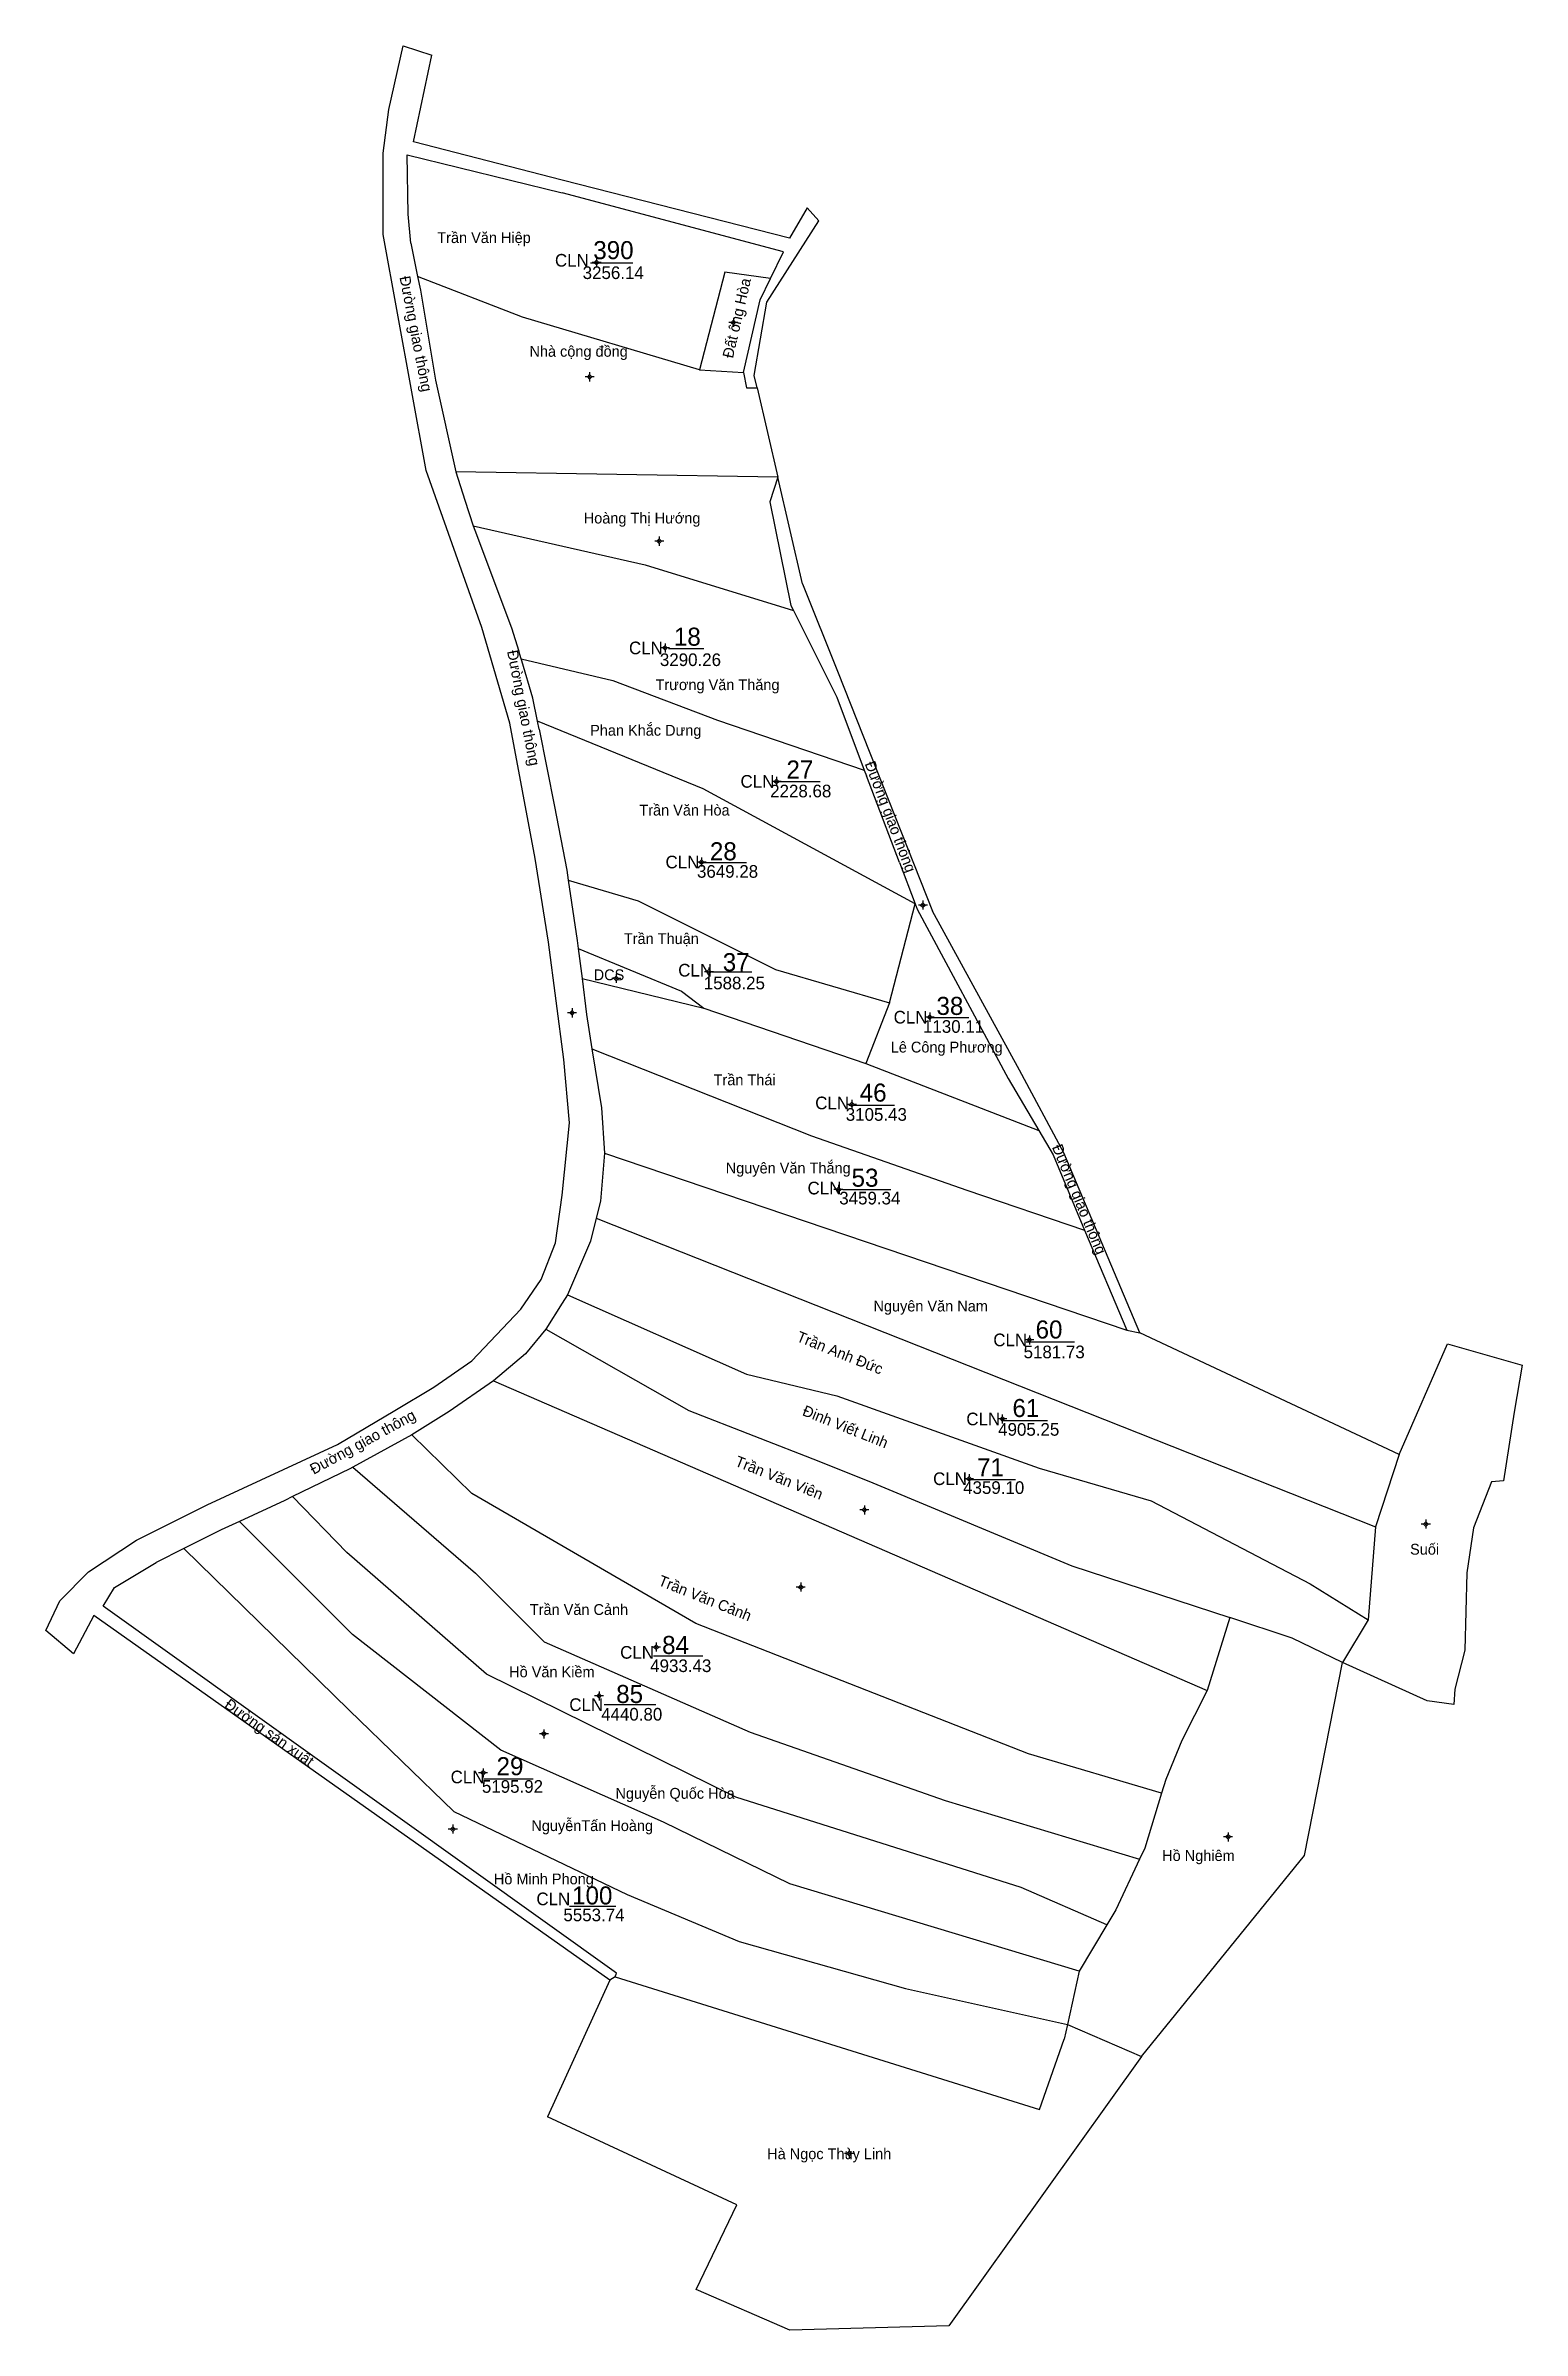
# Model space of a CAD drawing. Extents: x 533857 to 535027, y 1848292 to 1849095.
# Drawn here: x 533857 to 534266, y 1848462 to 1849095 of the extents above; entities that cross this region are included whole.
import ezdxf

# ---------------------------------------------------------------- set-up
doc = ezdxf.new("R2010")
doc.units = 0
for name, color, linetype in [('Level 11', 7, 'Continuous'), ('Level 2', 7, 'Continuous'), ('Level 3', 7, 'Continuous'), ('Level 4', 7, 'Continuous'), ('Level 5', 7, 'Continuous'), ('Level 6', 7, 'Continuous'), ('Level 9', 7, 'Continuous')]:
    doc.layers.add(name, color=color, linetype=linetype)

msp = doc.modelspace()

# ---------------------------------------------------------------- texts
at = {"layer": 'Level 2'}
for s, p in [('Trần Văn Hiệp', (533965.43, 1849040.09)), ('Nhà cộng đồng', (533990.93, 1849008.62)), ('Hoàng Thị Hướng', (534005.95, 1848962.47)), ('Trương Văn Thăng', (534025.82, 1848916.35)), ('Phan Khắc Dưng', (534007.73, 1848903.74)), ('Trần Văn Hòa', (534021.35, 1848881.65)), ('Trần Thuận', (534017.06, 1848846.08)), ('DCS', (534008.71, 1848836.06)), ('Lê Công Phương', (534090.92, 1848816.06)), ('Trần Thái', (534041.9, 1848807)), ('Nguyên Văn Thắng', (534045.25, 1848782.59)), ('Nguyên Văn Nam', (534086.13, 1848744.39)), ('Suối', (534234.64, 1848677.08)), ('Trần Văn Cảnh', (533991.04, 1848660.4)), ('Hồ Văn Kiềm', (533985.32, 1848643.15)), ('Nguyễn Quốc Hòa', (534014.73, 1848609.52)), ('NguyễnTấn Hoàng', (533991.46, 1848600.58)), ('Hồ Nghiêm', (534166.03, 1848592.3)), ('Hồ Minh Phong', (533981.09, 1848585.83)), ('Hà Ngọc Thùy Linh', (534056.72, 1848509.77))]:
    msp.add_text(s, height=3, dxfattribs=at).set_placement(p)
for s, rotation, p in [('Đường giao thông', 281.066122, (533954.94, 1849030.65)), ('Đất ông Hòa', 77.076222, (534047.23, 1849008.03)), ('Đường giao thông', 281.066122, (533984.72, 1848927.11)), ('Đường giao thông', 290.821961, (534083.67, 1848896)), ('Đường giao thông', 292.53375, (534135.47, 1848789.89)), ('Trần Anh Đức', 338.170636, (534064.62, 1848736.25)), ('Đường giao thông', 28.643106, (533931.22, 1848699.17)), ('Đinh Viết Linh', 338.170636, (534066.23, 1848715.75)), ('Trần Văn Viên', 338.170636, (534047.57, 1848701.76)), ('Trần Văn Cảnh', 338.170636, (534026.35, 1848668.72)), ('Đường sản xuất', 324.768233, (533906.28, 1848634.97))]:
    msp.add_text(s, height=3, rotation=rotation, dxfattribs=at).set_placement(p)
at = {"layer": 'Level 3'}
for p in [(533997.99, 1849033.57), (534018.48, 1848926.28), (534049.34, 1848889.35), (534028.59, 1848867.03), (534032.1, 1848837.09), (534091.72, 1848824.08), (534070.01, 1848800.35), (534067.89, 1848776.79), (534119.3, 1848734.77), (534111.83, 1848712.89), (534102.64, 1848696.35), (534016.03, 1848648.29), (534001.96, 1848633.82), (533969.12, 1848613.81), (533992.85, 1848580.06)]:
    msp.add_text('CLN', height=3.5, dxfattribs=at).set_placement(p)
at = {"layer": 'Level 4'}
for s, p in [('390', (534008.6, 1849035.63)), ('18', (534030.91, 1848928.65)), ('27', (534062.06, 1848891.88)), ('28', (534040.87, 1848869.25)), ('37', (534044.43, 1848838.56)), ('38', (534103.57, 1848826.46)), ('46', (534082.33, 1848802.47)), ('53', (534080.07, 1848778.91)), ('60', (534131, 1848736.9)), ('61', (534124.6, 1848715.17)), ('71', (534114.8, 1848698.77)), ('84', (534027.64, 1848649.59)), ('85', (534014.94, 1848636.02)), ('29', (533981.83, 1848616.04)), ('100', (534002.73, 1848580.27))]:
    msp.add_text(s, height=5, dxfattribs=at).set_placement(p)
at = {"layer": 'Level 5'}
for s, p in [('3256.14', (534005.66, 1849030.13)), ('3290.26', (534027.03, 1848923.02)), ('2228.68', (534057.55, 1848886.68)), ('3649.28', (534037.3, 1848864.43)), ('1588.25', (534039.18, 1848833.54)), ('1130.11', (534099.84, 1848821.51)), ('3105.43', (534078.47, 1848797.16)), ('3459.34', (534076.67, 1848774.01)), ('5181.73', (534127.68, 1848731.44)), ('4905.25', (534120.64, 1848710)), ('4359.10', (534110.95, 1848693.89)), ('4933.43', (534024.35, 1848644.59)), ('4440.80', (534010.77, 1848631.16)), ('5195.92', (533977.77, 1848611.18)), ('5553.74', (534000.33, 1848575.63))]:
    msp.add_text(s, height=3.5, dxfattribs=at).set_placement(p)

# ---------------------------------------------------------------- linework, layer by layer
at = {"layer": 'Level 11'}
for p, q in [((534009.5, 1849035.365), (534008.875, 1849034.74)), ((534009.5, 1849035.99), (534009.5, 1849035.365)), ((534010.125, 1849034.74), (534009.5, 1849035.365)), ((534008.875, 1849034.74), (534008.25, 1849034.74)), ((534008.875, 1849034.74), (534009.5, 1849034.115)), ((534009.5, 1849034.115), (534010.125, 1849034.74)), ((534009.5, 1849034.115), (534009.5, 1849033.49)), ((534010.75, 1849034.74), (534010.125, 1849034.74)), ((534046.745, 1849018.14), (534046.12, 1849018.14)), ((534047.37, 1849018.765), (534046.745, 1849018.14)), ((534046.745, 1849018.14), (534047.37, 1849017.515)), ((534047.37, 1849019.39), (534047.37, 1849018.765)), ((534047.995, 1849018.14), (534047.37, 1849018.765)), ((534047.37, 1849017.515), (534047.995, 1849018.14)), ((534047.37, 1849017.515), (534047.37, 1849016.89)), ((534048.62, 1849018.14), (534047.995, 1849018.14)), ((534007.58, 1849003.685), (534006.955, 1849003.06)), ((534007.58, 1849004.31), (534007.58, 1849003.685)), ((534008.205, 1849003.06), (534007.58, 1849003.685)), ((534006.955, 1849003.06), (534006.33, 1849003.06)), ((534006.955, 1849003.06), (534007.58, 1849002.435)), ((534007.58, 1849002.435), (534008.205, 1849003.06)), ((534007.58, 1849002.435), (534007.58, 1849001.81)), ((534008.83, 1849003.06), (534008.205, 1849003.06)), ((534026.225, 1848957.58), (534025.6, 1848957.58)), ((534026.85, 1848958.205), (534026.225, 1848957.58)), ((534026.225, 1848957.58), (534026.85, 1848956.955)), ((534026.85, 1848958.83), (534026.85, 1848958.205)), ((534027.475, 1848957.58), (534026.85, 1848958.205)), ((534026.85, 1848956.955), (534027.475, 1848957.58)), ((534026.85, 1848956.955), (534026.85, 1848956.33)), ((534028.1, 1848957.58), (534027.475, 1848957.58)), ((534027.825, 1848928.03), (534027.2, 1848928.03)), ((534028.45, 1848928.655), (534027.825, 1848928.03)), ((534027.825, 1848928.03), (534028.45, 1848927.405)), ((534028.45, 1848929.28), (534028.45, 1848928.655)), ((534029.075, 1848928.03), (534028.45, 1848928.655)), ((534028.45, 1848927.405), (534029.075, 1848928.03)), ((534028.45, 1848927.405), (534028.45, 1848926.78)), ((534029.7, 1848928.03), (534029.075, 1848928.03)), ((534058.685, 1848891.1), (534058.06, 1848891.1)), ((534059.31, 1848891.725), (534058.685, 1848891.1)), ((534058.685, 1848891.1), (534059.31, 1848890.475)), ((534059.31, 1848892.35), (534059.31, 1848891.725)), ((534059.935, 1848891.1), (534059.31, 1848891.725)), ((534059.31, 1848890.475), (534059.935, 1848891.1)), ((534059.31, 1848890.475), (534059.31, 1848889.85)), ((534060.56, 1848891.1), (534059.935, 1848891.1)), ((534037.925, 1848868.78), (534037.3, 1848868.78)), ((534038.55, 1848869.405), (534037.925, 1848868.78)), ((534037.925, 1848868.78), (534038.55, 1848868.155)), ((534038.55, 1848870.03), (534038.55, 1848869.405)), ((534039.175, 1848868.78), (534038.55, 1848869.405)), ((534038.55, 1848868.155), (534039.175, 1848868.78)), ((534038.55, 1848868.155), (534038.55, 1848867.53)), ((534039.8, 1848868.78), (534039.175, 1848868.78)), ((534099.81, 1848858.13), (534099.81, 1848857.505)), ((534099.185, 1848856.88), (534098.56, 1848856.88)), ((534099.81, 1848857.505), (534099.185, 1848856.88)), ((534099.185, 1848856.88), (534099.81, 1848856.255)), ((534100.435, 1848856.88), (534099.81, 1848857.505)), ((534099.81, 1848856.255), (534100.435, 1848856.88)), ((534099.81, 1848856.255), (534099.81, 1848855.63)), ((534101.06, 1848856.88), (534100.435, 1848856.88)), ((534040.59, 1848838.995), (534039.965, 1848838.37)), ((534040.59, 1848839.62), (534040.59, 1848838.995)), ((534041.215, 1848838.37), (534040.59, 1848838.995)), ((534014.315, 1848836.56), (534013.69, 1848836.56)), ((534014.94, 1848837.185), (534014.315, 1848836.56)), ((534014.315, 1848836.56), (534014.94, 1848835.935)), ((534014.94, 1848837.81), (534014.94, 1848837.185)), ((534015.565, 1848836.56), (534014.94, 1848837.185)), ((534014.94, 1848835.935), (534015.565, 1848836.56)), ((534014.94, 1848835.935), (534014.94, 1848835.31)), ((534016.19, 1848836.56), (534015.565, 1848836.56)), ((534039.965, 1848838.37), (534039.34, 1848838.37)), ((534039.965, 1848838.37), (534040.59, 1848837.745)), ((534040.59, 1848837.745), (534041.215, 1848838.37)), ((534040.59, 1848837.745), (534040.59, 1848837.12)), ((534041.84, 1848838.37), (534041.215, 1848838.37)), ((534002.085, 1848827.04), (534001.46, 1848827.04)), ((534002.71, 1848827.665), (534002.085, 1848827.04)), ((534002.085, 1848827.04), (534002.71, 1848826.415)), ((534002.71, 1848828.29), (534002.71, 1848827.665)), ((534003.335, 1848827.04), (534002.71, 1848827.665)), ((534002.71, 1848826.415), (534003.335, 1848827.04)), ((534002.71, 1848826.415), (534002.71, 1848825.79)), ((534003.96, 1848827.04), (534003.335, 1848827.04)), ((534101.69, 1848826.465), (534101.065, 1848825.84)), ((534101.69, 1848827.09), (534101.69, 1848826.465)), ((534102.315, 1848825.84), (534101.69, 1848826.465)), ((534101.065, 1848825.84), (534100.44, 1848825.84)), ((534101.065, 1848825.84), (534101.69, 1848825.215)), ((534101.69, 1848825.215), (534102.315, 1848825.84)), ((534101.69, 1848825.215), (534101.69, 1848824.59)), ((534102.94, 1848825.84), (534102.315, 1848825.84)), ((534079.535, 1848801.7), (534078.91, 1848801.7)), ((534080.16, 1848802.325), (534079.535, 1848801.7)), ((534079.535, 1848801.7), (534080.16, 1848801.075)), ((534080.16, 1848802.95), (534080.16, 1848802.325)), ((534080.785, 1848801.7), (534080.16, 1848802.325)), ((534080.16, 1848801.075), (534080.785, 1848801.7)), ((534080.16, 1848801.075), (534080.16, 1848800.45)), ((534081.41, 1848801.7), (534080.785, 1848801.7)), ((534075.815, 1848778.18), (534075.19, 1848778.18)), ((534076.44, 1848778.805), (534075.815, 1848778.18)), ((534075.815, 1848778.18), (534076.44, 1848777.555)), ((534076.44, 1848779.43), (534076.44, 1848778.805)), ((534077.065, 1848778.18), (534076.44, 1848778.805)), ((534076.44, 1848777.555), (534077.065, 1848778.18)), ((534076.44, 1848777.555), (534076.44, 1848776.93)), ((534077.69, 1848778.18), (534077.065, 1848778.18)), ((534129.27, 1848737.77), (534129.27, 1848737.145)), ((534128.645, 1848736.52), (534128.02, 1848736.52)), ((534129.27, 1848737.145), (534128.645, 1848736.52)), ((534128.645, 1848736.52), (534129.27, 1848735.895)), ((534129.895, 1848736.52), (534129.27, 1848737.145)), ((534129.27, 1848735.895), (534129.895, 1848736.52)), ((534129.27, 1848735.895), (534129.27, 1848735.27)), ((534130.52, 1848736.52), (534129.895, 1848736.52)), ((534121.165, 1848714.64), (534120.54, 1848714.64)), ((534121.79, 1848715.265), (534121.165, 1848714.64)), ((534121.165, 1848714.64), (534121.79, 1848714.015)), ((534121.79, 1848715.89), (534121.79, 1848715.265)), ((534122.415, 1848714.64), (534121.79, 1848715.265)), ((534121.79, 1848714.015), (534122.415, 1848714.64)), ((534121.79, 1848714.015), (534121.79, 1848713.39)), ((534123.04, 1848714.64), (534122.415, 1848714.64)), ((534111.975, 1848698.1), (534111.35, 1848698.1)), ((534112.6, 1848698.725), (534111.975, 1848698.1)), ((534111.975, 1848698.1), (534112.6, 1848697.475)), ((534112.6, 1848699.35), (534112.6, 1848698.725)), ((534113.225, 1848698.1), (534112.6, 1848698.725)), ((534112.6, 1848697.475), (534113.225, 1848698.1)), ((534112.6, 1848697.475), (534112.6, 1848696.85)), ((534113.85, 1848698.1), (534113.225, 1848698.1)), ((534082.995, 1848689.48), (534082.37, 1848689.48)), ((534083.62, 1848690.105), (534082.995, 1848689.48)), ((534082.995, 1848689.48), (534083.62, 1848688.855)), ((534083.62, 1848690.73), (534083.62, 1848690.105)), ((534084.245, 1848689.48), (534083.62, 1848690.105)), ((534083.62, 1848688.855), (534084.245, 1848689.48)), ((534083.62, 1848688.855), (534083.62, 1848688.23)), ((534084.87, 1848689.48), (534084.245, 1848689.48)), ((534238.365, 1848685.53), (534237.74, 1848685.53)), ((534238.99, 1848686.155), (534238.365, 1848685.53)), ((534238.365, 1848685.53), (534238.99, 1848684.905)), ((534238.99, 1848686.78), (534238.99, 1848686.155)), ((534239.615, 1848685.53), (534238.99, 1848686.155)), ((534238.99, 1848684.905), (534239.615, 1848685.53)), ((534238.99, 1848684.905), (534238.99, 1848684.28)), ((534240.24, 1848685.53), (534239.615, 1848685.53)), ((534066.02, 1848668.745), (534065.395, 1848668.12)), ((534066.02, 1848669.37), (534066.02, 1848668.745)), ((534066.645, 1848668.12), (534066.02, 1848668.745)), ((534065.395, 1848668.12), (534064.77, 1848668.12)), ((534065.395, 1848668.12), (534066.02, 1848667.495)), ((534066.02, 1848667.495), (534066.645, 1848668.12)), ((534066.02, 1848667.495), (534066.02, 1848666.87)), ((534067.27, 1848668.12), (534066.645, 1848668.12)), ((534025.365, 1848651.51), (534024.74, 1848651.51)), ((534025.99, 1848652.135), (534025.365, 1848651.51)), ((534025.365, 1848651.51), (534025.99, 1848650.885)), ((534025.99, 1848652.76), (534025.99, 1848652.135)), ((534026.615, 1848651.51), (534025.99, 1848652.135)), ((534025.99, 1848650.885), (534026.615, 1848651.51)), ((534025.99, 1848650.885), (534025.99, 1848650.26)), ((534027.24, 1848651.51), (534026.615, 1848651.51)), ((534009.555, 1848638), (534008.93, 1848638)), ((534010.18, 1848638.625), (534009.555, 1848638)), ((534009.555, 1848638), (534010.18, 1848637.375)), ((534010.18, 1848639.25), (534010.18, 1848638.625)), ((534010.805, 1848638), (534010.18, 1848638.625)), ((534010.18, 1848637.375), (534010.805, 1848638)), ((534010.18, 1848637.375), (534010.18, 1848636.75)), ((534011.43, 1848638), (534010.805, 1848638)), ((533994.295, 1848627.46), (533993.67, 1848627.46)), ((533994.92, 1848628.085), (533994.295, 1848627.46)), ((533994.295, 1848627.46), (533994.92, 1848626.835)), ((533994.92, 1848628.71), (533994.92, 1848628.085)), ((533995.545, 1848627.46), (533994.92, 1848628.085)), ((533994.92, 1848626.835), (533995.545, 1848627.46)), ((533994.92, 1848626.835), (533994.92, 1848626.21)), ((533996.17, 1848627.46), (533995.545, 1848627.46)), ((533978.1, 1848617.92), (533978.1, 1848617.295)), ((533977.475, 1848616.67), (533976.85, 1848616.67)), ((533978.1, 1848617.295), (533977.475, 1848616.67)), ((533977.475, 1848616.67), (533978.1, 1848616.045)), ((533978.725, 1848616.67), (533978.1, 1848617.295)), ((533978.1, 1848616.045), (533978.725, 1848616.67)), ((533978.1, 1848616.045), (533978.1, 1848615.42)), ((533979.35, 1848616.67), (533978.725, 1848616.67)), ((533969.105, 1848601.13), (533968.48, 1848601.13)), ((533969.73, 1848601.755), (533969.105, 1848601.13)), ((533969.105, 1848601.13), (533969.73, 1848600.505)), ((533969.73, 1848602.38), (533969.73, 1848601.755)), ((533970.355, 1848601.13), (533969.73, 1848601.755)), ((533969.73, 1848600.505), (533970.355, 1848601.13)), ((533969.73, 1848600.505), (533969.73, 1848599.88)), ((533970.98, 1848601.13), (533970.355, 1848601.13)), ((534183.655, 1848598.94), (534183.03, 1848598.94)), ((534184.28, 1848599.565), (534183.655, 1848598.94)), ((534183.655, 1848598.94), (534184.28, 1848598.315)), ((534184.28, 1848600.19), (534184.28, 1848599.565)), ((534184.905, 1848598.94), (534184.28, 1848599.565)), ((534184.28, 1848598.315), (534184.905, 1848598.94)), ((534185.53, 1848598.94), (534184.905, 1848598.94)), ((534184.28, 1848598.315), (534184.28, 1848597.69)), ((534078.765, 1848511.34), (534078.14, 1848511.34)), ((534079.39, 1848511.965), (534078.765, 1848511.34)), ((534078.765, 1848511.34), (534079.39, 1848510.715)), ((534079.39, 1848512.59), (534079.39, 1848511.965)), ((534080.015, 1848511.34), (534079.39, 1848511.965)), ((534079.39, 1848510.715), (534080.015, 1848511.34)), ((534079.39, 1848510.715), (534079.39, 1848510.09)), ((534080.64, 1848511.34), (534080.015, 1848511.34))]:
    msp.add_line(p, q, dxfattribs=at)
for centre in [(534009.5, 1849034.74), (534047.37, 1849018.14), (534007.58, 1849003.06), (534026.85, 1848957.58), (534028.45, 1848928.03), (534059.31, 1848891.1), (534038.55, 1848868.78), (534099.81, 1848856.88), (534014.94, 1848836.56), (534040.59, 1848838.37), (534002.71, 1848827.04), (534101.69, 1848825.84), (534080.16, 1848801.7), (534076.44, 1848778.18), (534129.27, 1848736.52), (534121.79, 1848714.64), (534112.6, 1848698.1), (534083.62, 1848689.48), (534238.99, 1848685.53), (534066.02, 1848668.12), (534025.99, 1848651.51), (534010.18, 1848638), (533994.92, 1848627.46), (533978.1, 1848616.67), (533969.73, 1848601.13), (534184.28, 1848598.94), (534079.39, 1848511.34)]:
    msp.add_circle(centre, 0.15, dxfattribs=at)
at = {"layer": 'Level 6'}
for p, q in [((533952.04, 1849077.09), (533956, 1849094.71)), ((533956, 1849094.71), (533963.93, 1849092.06)), ((533958.8, 1849068.06), (533963.93, 1849092.06)), ((533950.44, 1849065.01), (533952.04, 1849077.09)), ((534000, 1849057.5), (533958.8, 1849068.06)), ((533950.48, 1849042.41), (533950.44, 1849065.01)), ((533957.4, 1849048.05), (533957.07, 1849064.49)), ((533957.07, 1849064.49), (534000, 1849054.01)), ((534062.86, 1849041.4), (534000, 1849057.5)), ((534061.26, 1849037.67), (534000, 1849054.01)), ((533958.07, 1849040.02), (533957.4, 1849048.05)), ((534067.78, 1849049.88), (534062.86, 1849041.4)), ((534071.01, 1849046.21), (534067.78, 1849049.88)), ((533962.36, 1848977.13), (533950.48, 1849042.41)), ((534056.59, 1849023.71), (534071.01, 1849046.21)), ((533958.07, 1849040.02), (533959.96, 1849030.85)), ((534057.67, 1849030.31), (534061.26, 1849037.67)), ((533959.96, 1849030.85), (533960.75, 1849027.04)), ((533989.05, 1849019.56), (533959.96, 1849030.85)), ((534045, 1849032), (534038, 1849005)), ((534057.67, 1849030.31), (534045, 1849032)), ((534054.77, 1849024.36), (534057.67, 1849030.31)), ((533960.75, 1849027.04), (533964.9, 1849002.18)), ((534050.16, 1849004.27), (534054.77, 1849024.36)), ((534053.15, 1849003.4), (534056.59, 1849023.71)), ((534038, 1849005), (533989.05, 1849019.56)), ((534038, 1849005), (534050.16, 1849004.27)), ((534050.16, 1849004.27), (534051.03, 1849000)), ((534053.94, 1849000), (534053.15, 1849003.4)), ((533964.9, 1849002.18), (533970.56, 1848976.79)), ((534051.03, 1849000), (534053.94, 1849000)), ((534053.94, 1849000), (534059.66, 1848975.28)), ((533977.77, 1848933.68), (533962.36, 1848977.13)), ((534059.66, 1848975.28), (533970.56, 1848976.79)), ((533970.56, 1848976.79), (533973.09, 1848968.94)), ((534059.66, 1848975.28), (534057.45, 1848968.49)), ((534066.5, 1848945.74), (534059.66, 1848975.28)), ((533973.09, 1848968.94), (533975.39, 1848961.82)), ((534057.45, 1848968.49), (534063.29, 1848939.81)), ((533975.39, 1848961.82), (534023, 1848951)), ((533975.39, 1848961.82), (533975.78, 1848960.61)), ((533975.78, 1848960.61), (533985.95, 1848933.59)), ((534023, 1848951), (534064.01, 1848938.38)), ((534066.5, 1848945.74), (534076.4, 1848921.16)), ((534063.29, 1848939.81), (534064.01, 1848938.38)), ((534064.01, 1848938.38), (534076, 1848914.38)), ((533985.5, 1848907.22), (533977.77, 1848933.68)), ((533985.95, 1848933.59), (533988, 1848927.12)), ((533988.66, 1848925.03), (533988, 1848927.12)), ((533988.84, 1848924.48), (533988.66, 1848925.03)), ((533988.66, 1848925.03), (534014, 1848919)), ((533991.88, 1848914.1), (533988.84, 1848924.48)), ((534076.4, 1848921.16), (534102.51, 1848855.18)), ((534014, 1848919), (534043, 1848908)), ((533993.18, 1848907.74), (533991.88, 1848914.1)), ((534076, 1848914.38), (534083.58, 1848894.24)), ((533992.48, 1848869.71), (533985.5, 1848907.22)), ((533993.64, 1848905.52), (533993.18, 1848907.74)), ((534039, 1848889), (533993.18, 1848907.74)), ((533993.64, 1848905.52), (533997.82, 1848884.16)), ((534043, 1848908), (534083.58, 1848894.24)), ((534083.58, 1848894.24), (534084.18, 1848892.64)), ((534093.32, 1848868.61), (534084.18, 1848892.64)), ((533997.82, 1848884.16), (534001.27, 1848866.52)), ((534097.66, 1848857.18), (534039, 1848889)), ((533996.2, 1848846.56), (533992.48, 1848869.71)), ((534001.27, 1848866.52), (534001.68, 1848863.74)), ((534093.32, 1848868.61), (534097.66, 1848857.18)), ((534001.68, 1848863.74), (534004.18, 1848847.02)), ((534001.68, 1848863.74), (534021, 1848858)), ((534021, 1848858), (534059, 1848839)), ((534090.61, 1848829.82), (534097.66, 1848857.18)), ((534097.66, 1848857.18), (534098.21, 1848855.74)), ((534098.21, 1848855.74), (534123.45, 1848808.91)), ((534126.57, 1848811.14), (534102.51, 1848855.18)), ((534000.47, 1848814.16), (533996.2, 1848846.56)), ((534004.18, 1848847.02), (534004.45, 1848844.81)), ((534004.45, 1848844.81), (534005.48, 1848836.5)), ((534004.45, 1848844.81), (534033, 1848833)), ((534059, 1848839), (534090.61, 1848829.82)), ((534005.48, 1848836.5), (534006.7, 1848826.62)), ((534005.48, 1848836.5), (534039.22, 1848828.3)), ((534033, 1848833), (534039.22, 1848828.3)), ((534006.7, 1848826.62), (534008.23, 1848817.12)), ((534039.22, 1848828.3), (534084, 1848813)), ((534090.61, 1848829.82), (534084, 1848813)), ((534002, 1848796.56), (534000.47, 1848814.16)), ((534008.23, 1848817.12), (534010.86, 1848800.72)), ((534008.23, 1848817.12), (534069, 1848793)), ((534084, 1848813), (534131.9, 1848794.49)), ((534123.45, 1848808.91), (534131.9, 1848794.49)), ((534138.8, 1848788.27), (534126.57, 1848811.14)), ((534000, 1848776.58), (534002, 1848796.56)), ((534010.86, 1848800.72), (534011.71, 1848788.24)), ((534069, 1848793), (534112, 1848778)), ((534131.9, 1848794.49), (534135.87, 1848787.7)), ((534011.71, 1848788.24), (534010.57, 1848774.89)), ((534011.71, 1848788.24), (534156.26, 1848739.24)), ((534135.87, 1848787.7), (534144.5, 1848766.9)), ((534159.81, 1848738.48), (534138.8, 1848788.27)), ((533998.1, 1848763.37), (534000, 1848776.58)), ((534112, 1848778), (534144.5, 1848766.9)), ((534009.41, 1848770.24), (534007.8, 1848763.81)), ((534010.57, 1848774.89), (534009.41, 1848770.24)), ((534009.41, 1848770.24), (534225.11, 1848684.8)), ((533994.14, 1848753.2), (533998.1, 1848763.37)), ((534007.8, 1848763.81), (534001.44, 1848749)), ((534144.5, 1848766.9), (534156.26, 1848739.24)), ((533988.51, 1848745), (533994.14, 1848753.2)), ((533975, 1848730.71), (533988.51, 1848745)), ((534000, 1848746.72), (533995.42, 1848739.48)), ((534001.44, 1848749), (534000, 1848746.72)), ((534001.44, 1848749), (534051, 1848727)), ((533995.42, 1848739.48), (533989.83, 1848732.7)), ((533995.42, 1848739.48), (534035, 1848717)), ((534156.26, 1848739.24), (534159.81, 1848738.48)), ((534231.63, 1848704.83), (534159.81, 1848738.48)), ((533989.83, 1848732.7), (533980.97, 1848725.19)), ((534231.63, 1848704.83), (534244.99, 1848735.41)), ((534244.99, 1848735.41), (534265.69, 1848729.49)), ((533964.43, 1848723.48), (533975, 1848730.71)), ((533980.97, 1848725.19), (533968.73, 1848716.73)), ((533980.97, 1848725.19), (534178.44, 1848639.47)), ((534051, 1848727), (534076, 1848721)), ((534265.69, 1848729.49), (534263.42, 1848716.53)), ((533953.68, 1848717.02), (533964.43, 1848723.48)), ((534076, 1848721), (534132, 1848701)), ((533937.82, 1848707.53), (533953.68, 1848717.02)), ((533968.73, 1848716.73), (533958.41, 1848710.26)), ((534035, 1848717), (534071, 1848703)), ((534263.42, 1848716.53), (534260.45, 1848697.5)), ((533901.72, 1848690.91), (533937.82, 1848707.53)), ((533958.41, 1848710.26), (533942.08, 1848701.34)), ((533975, 1848694), (533958.41, 1848710.26)), ((533941.2, 1848700.86), (533925.34, 1848693.15)), ((533942.08, 1848701.34), (533941.2, 1848700.86)), ((533942.08, 1848701.34), (533976, 1848672)), ((534071, 1848703), (534086, 1848697)), ((534132, 1848701), (534163, 1848692)), ((534231.63, 1848704.83), (534225.11, 1848684.8)), ((534037, 1848658), (533975, 1848694)), ((534086, 1848697), (534141, 1848674)), ((534257.14, 1848697.2), (534252.22, 1848684.47)), ((534260.45, 1848697.5), (534257.14, 1848697.2)), ((533882.21, 1848681.11), (533901.72, 1848690.91)), ((533923.2, 1848692.11), (533910.71, 1848686.29)), ((533925.34, 1848693.15), (533923.2, 1848692.11)), ((533940.37, 1848677.64), (533925.34, 1848693.15)), ((534163, 1848692), (534207, 1848669)), ((533868.95, 1848672.36), (533882.21, 1848681.11)), ((533905.59, 1848683.91), (533895.33, 1848678.76)), ((533910.71, 1848686.29), (533905.59, 1848683.91)), ((533942, 1848655), (533910.71, 1848686.29)), ((534225.11, 1848684.8), (534223.05, 1848659.04)), ((534252.22, 1848684.47), (534250.38, 1848672.03)), ((533876.12, 1848668.03), (533887.66, 1848674.9)), ((533895.33, 1848678.76), (533887.66, 1848674.9)), ((533895.33, 1848678.76), (533941, 1848634)), ((533979, 1848644), (533940.37, 1848677.64)), ((533860.93, 1848664.3), (533868.95, 1848672.36)), ((533976, 1848672), (533995, 1848653)), ((534141, 1848674), (534184.77, 1848659.65)), ((534207, 1848669), (534223.05, 1848659.04)), ((534250.38, 1848672.03), (534249.74, 1848650.69)), ((533857.06, 1848656.06), (533860.93, 1848664.3)), ((533872.97, 1848662.86), (533876.12, 1848668.03)), ((534015.04, 1848561.28), (533872.97, 1848662.86)), ((533864.75, 1848649.61), (533857.06, 1848656.06)), ((533870.39, 1848660.22), (533864.75, 1848649.61)), ((534013.2, 1848559.36), (533870.39, 1848660.22)), ((534129, 1848622), (534037, 1848658)), ((534184.77, 1848659.65), (534178.44, 1848639.47)), ((534202, 1848654), (534184.77, 1848659.65)), ((534223.05, 1848659.04), (534215.9, 1848647.21)), ((533983, 1848623), (533942, 1848655)), ((533995, 1848653), (534052, 1848628)), ((534215.9, 1848647.21), (534202, 1848654)), ((534249.74, 1848650.69), (534247.01, 1848639.88)), ((534048, 1848610), (533979, 1848644)), ((534205.37, 1848593.81), (534215.9, 1848647.21)), ((534239.38, 1848636.63), (534215.9, 1848647.21)), ((534178.44, 1848639.47), (534171.43, 1848625.61)), ((534246.74, 1848635.65), (534239.38, 1848636.63)), ((534247.01, 1848639.88), (534246.74, 1848635.65)), ((533941, 1848634), (533970, 1848606)), ((534052, 1848628), (534106, 1848609)), ((534171.43, 1848625.61), (534167.06, 1848614.9)), ((534028, 1848603), (533983, 1848623)), ((534165.88, 1848611.04), (534129, 1848622)), ((534167.06, 1848614.9), (534165.88, 1848611.04)), ((533970, 1848606), (534018, 1848583)), ((534127, 1848585), (534048, 1848610)), ((534106, 1848609), (534159.78, 1848592.76)), ((534165.88, 1848611.04), (534161.24, 1848595.86)), ((534063, 1848586), (534028, 1848603)), ((534159.78, 1848592.76), (534153.19, 1848578.75)), ((534161.24, 1848595.86), (534159.78, 1848592.76)), ((534160.27, 1848538.22), (534205.37, 1848593.81)), ((534143.04, 1848561.78), (534063, 1848586)), ((534018, 1848583), (534049, 1848570)), ((534150.75, 1848574.67), (534127, 1848585)), ((534150.75, 1848574.67), (534143.04, 1848561.78)), ((534153.19, 1848578.75), (534150.75, 1848574.67)), ((534049, 1848570), (534095, 1848557)), ((534014.63, 1848560.27), (534015.04, 1848561.28)), ((534143.04, 1848561.78), (534139.79, 1848547.05)), ((534013.2, 1848559.36), (533995.93, 1848521.47)), ((534014.63, 1848560.27), (534013.2, 1848559.36)), ((534014.63, 1848560.27), (534132.07, 1848523.5)), ((534095, 1848557), (534139.79, 1848547.05)), ((534132.07, 1848523.5), (534138.89, 1848542.96)), ((534139.79, 1848547.05), (534138.89, 1848542.96)), ((534139.79, 1848547.05), (534160.27, 1848538.22)), ((534160.27, 1848538.22), (534106.96, 1848463.64)), ((534048.32, 1848497.11), (533995.93, 1848521.47)), ((534037.08, 1848473.71), (534048.32, 1848497.11)), ((534062.99, 1848462.41), (534037.08, 1848473.71)), ((534106.96, 1848463.64), (534062.99, 1848462.41))]:
    msp.add_line(p, q, dxfattribs=at)
at = {"layer": 'Level 9'}
for p, q in [((534007.79, 1849034.65), (534019.55, 1849034.62)), ((534029.4, 1848927.84), (534039.22, 1848927.84)), ((534058.79, 1848891.06), (534071.4, 1848891.06)), ((534038.04, 1848868.63), (534050.96, 1848868.63)), ((534041.44, 1848838.37), (534052.48, 1848838.37)), ((534101.13, 1848825.76), (534112.5, 1848825.76)), ((534079.36, 1848801.44), (534091.95, 1848801.44)), ((534077.68, 1848778.18), (534090.98, 1848778.18)), ((534128.35, 1848735.97), (534141.77, 1848735.97)), ((534121.76, 1848714.24), (534134.34, 1848714.24)), ((534112.42, 1848697.92), (534125.45, 1848697.92)), ((534025.26, 1848649.09), (534038.94, 1848649.09)), ((534011.57, 1848635.58), (534025.93, 1848635.58)), ((533978.24, 1848615.06), (533992, 1848615.06)), ((534002.01, 1848579.77), (534014.82, 1848579.77))]:
    msp.add_line(p, q, dxfattribs=at)

msp.set_redraw_order([(e.dxf.handle, doc.entitydb.next_handle()) for e in msp.query("TEXT MTEXT ATTDEF DIMENSION ARC_DIMENSION")])  # texts and dimensions are drawn at this point

doc.saveas('drawing.dxf')
